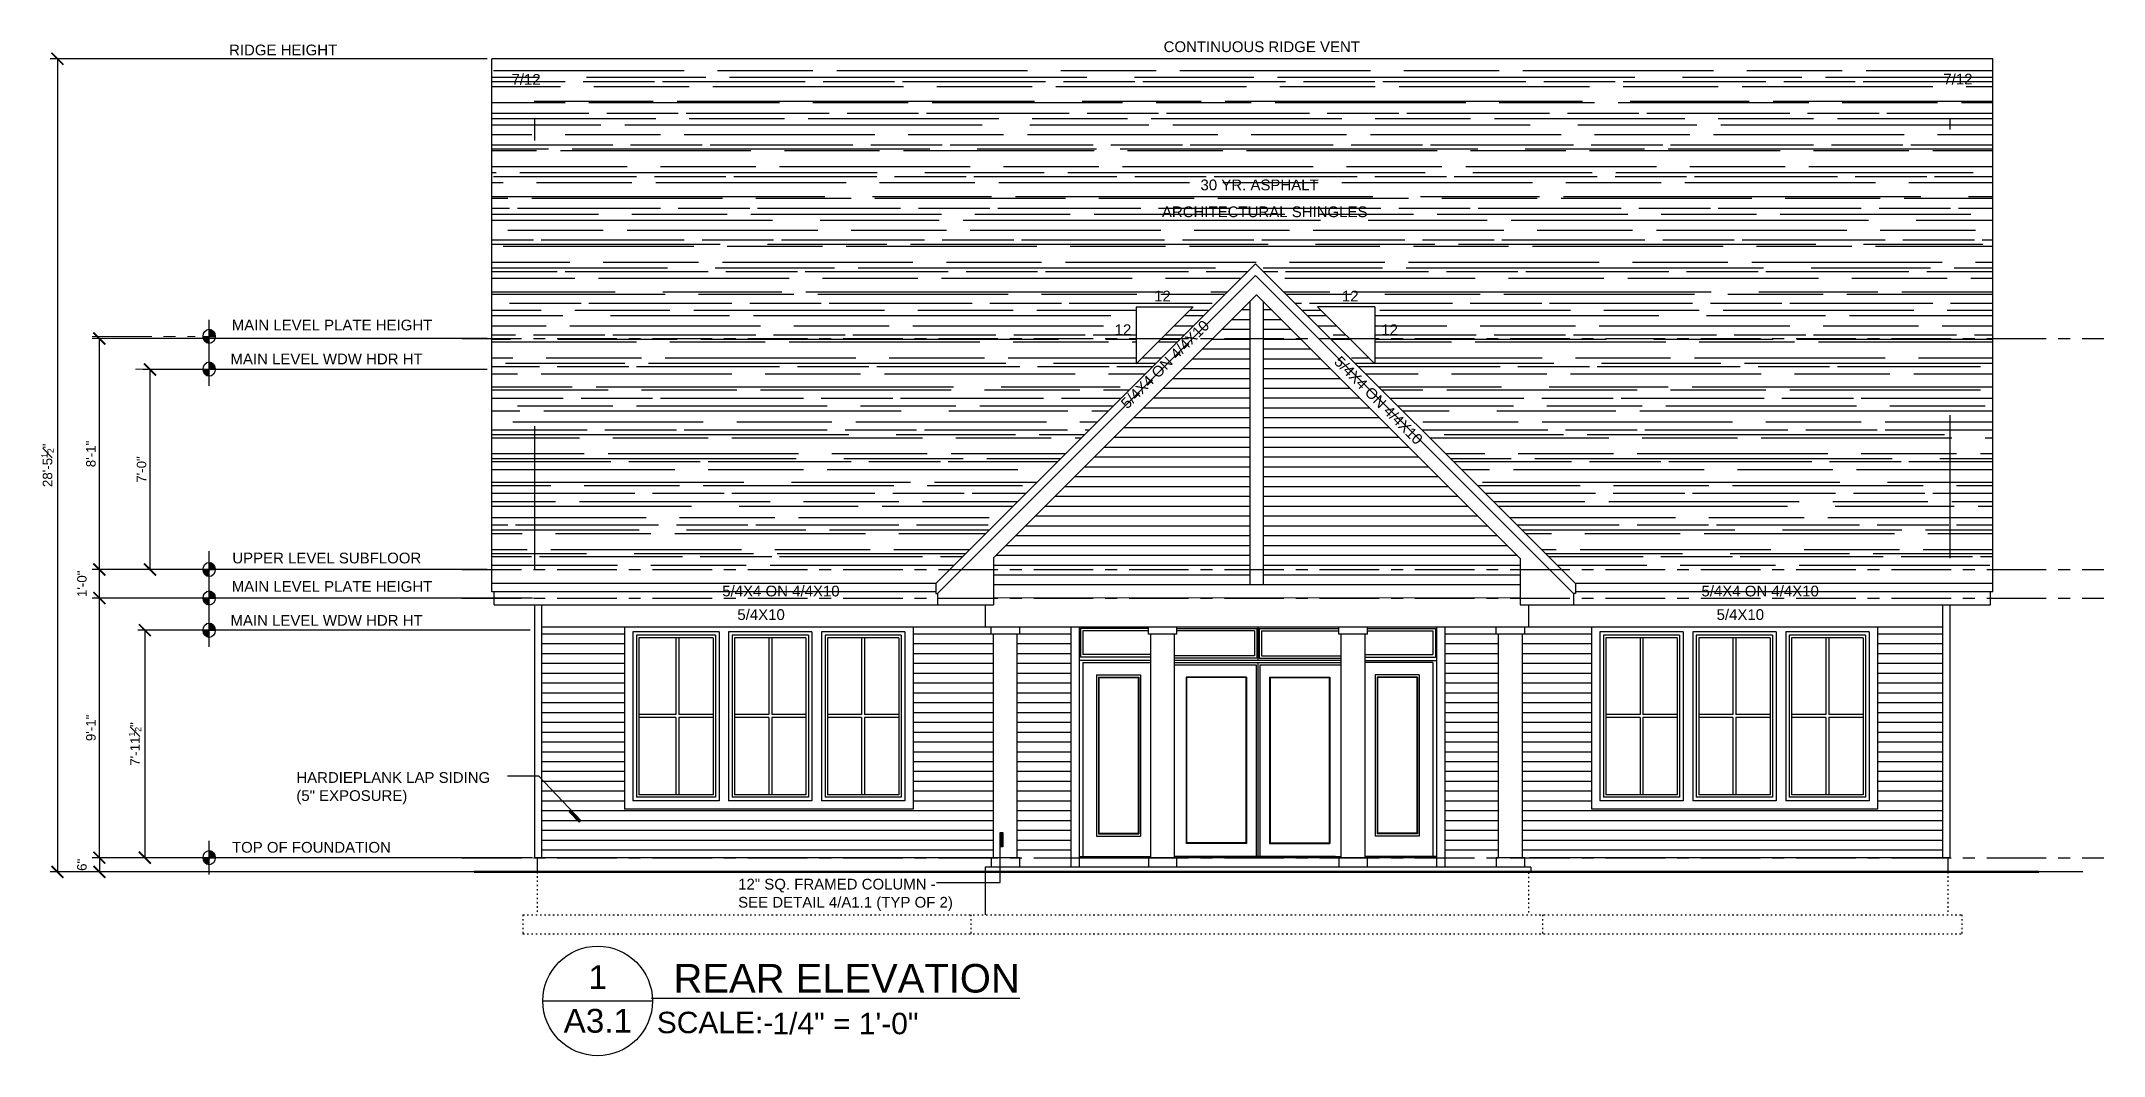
# Model space of a CAD drawing. Header units: inches. Extents: x -28708 to -16583, y 64755 to 66587.
# Drawn here: x -23621 to -22755, y 64779 to 65205 of the extents above; entities that cross this region are included whole.
import ezdxf
from ezdxf.enums import TextEntityAlignment as Align

# ---------------------------------------------------------------- set-up
doc = ezdxf.new("R2010")
doc.units = ezdxf.units.IN
doc.header["$LTSCALE"] = 20
doc.header["$MEASUREMENT"] = 0
for name, pattern in [('CENTER', [2, 1.25, -0.25, 0.25, -0.25]), ('Dashed Large', [12, 3, -6, 3]), ('Dashed Small', [4, 1, -2, 1]), ('HIDDEN', [0.375, 0.25, -0.125]), ('Solid', [0])]:
    doc.linetypes.add(name, pattern=pattern)
for name, color, linetype in [('BEAM', 1, 'HIDDEN'), ('CALLOUTS', 4, 'Continuous'), ('COLUMNS', 4, 'Continuous'), ('DIM', 2, 'Continuous'), ('DOOR', 3, 'Continuous'), ('ELEVATION LINES', 8, 'HIDDEN'), ('ELEVATION ROOF', 2, 'Continuous'), ('ELEVATION WALL', 5, 'Continuous'), ('GRADE LEVEL', 7, 'Continuous'), ('HATCH', 9, 'Continuous'), ('SYMBOLS', 7, 'Continuous'), ('TEXT', 3, 'Continuous'), ('WINDOW', 2, 'Continuous')]:
    doc.layers.add(name, color=color, linetype=linetype)
doc.layers.add('SPSHAPE_OUTLINE', color=7, linetype='Continuous', lineweight=0)
doc.styles.add('0.25 INCH', font='arial.ttf', dxfattribs={"height": 4})
doc.styles.add('Arial', font='arial.ttf')
doc.dimstyles.new('0.25 INCH', dxfattribs={"dimtxt": 4, "dimasz": 5, "dimexe": 3, "dimexo": 2, "dimgap": 1.5, "dimtad": 1, "dimdec": 3, "dimzin": 3, "dimdsep": 46, "dimlunit": 4, "dimtxsty": '0.25 INCH', "dimblk": 'ARCHTICK', "dimcen": 0.09, "dimclrd": 95, "dimclre": 8, "dimclrt": 30, "dimadec": 0, "dimazin": 0, "dimtfac": 0.65, "dimtdec": 3, "dimtofl": 0, "dimtmove": 2, "dimatfit": 3, "dimfxl": 0.18, "dimfrac": 1, "dimtolj": 1, "dimtzin": 0, "dimlwd": -1, "dimlwe": -1, "dimarcsym": 0})

msp = doc.modelspace()

# ---------------------------------------------------------------- texts
at = {"layer": 'TEXT', "linetype": 'Solid', "style": 'Arial'}
for s, rotation, p in [('RIDGE HEIGHT', 360, (-23542.041, 65199.2568)), ('CONTINUOUS RIDGE VENT', 360, (-23149.7952, 65200.6089)), ('7/12', 360, (-23423.4903, 65186.9182)), ('7/12', 360, (-22822.5216, 65187.025)), ('30 YR. ASPHALT', 360, (-23134.3137, 65142.6065)), ('ARCHITECTURAL SHINGLES', 360, (-23150.4943, 65131.3126)), ('MAIN LEVEL PLATE HEIGHT', 360, (-23540.9221, 65083.7595)), ('5/4X4 ON 4/4X10', 45, (-23165.0297, 65050.4979)), ('MAIN LEVEL WDW HDR HT', 360, (-23541.4453, 65069.5161)), ('5/4X4 ON 4/4X10', 315, (-23078.5912, 65070.2122)), ('UPPER LEVEL SUBFLOOR', 360, (-23540.6692, 64985.9356)), ('MAIN LEVEL PLATE HEIGHT', 360, (-23540.9221, 64974.0097)), ('5/4X4 ON 4/4X10', 360, (-23335.0425, 64972.072)), ('5/4X4 ON 4/4X10', 360, (-22924.0425, 64972.072)), ('MAIN LEVEL WDW HDR HT', 360, (-23541.4453, 64959.7664)), ('5/4X10', 360, (-23328.699, 64962.1832)), ('5/4X10', 360, (-22917.699, 64962.1832)), ('(5" EXPOSURE)', 360, (-23513.8075, 64886.1751)), ('HARDIEPLANK LAP SIDING', 360, (-23513.8075, 64893.7789)), ('TOP OF FOUNDATION', 360, (-23540.8215, 64864.4708)), ('12" SQ. FRAMED COLUMN -', 360, (-23328.3626, 64849.0065)), ('SEE DETAIL 4/A1.1 (TYP OF 2)', 360, (-23328.3626, 64841.4027))]:
    msp.add_text(s, height=4.5, rotation=rotation, dxfattribs=at).set_placement(p)
for p in [(-23153.7824, 65095.9167), (-23074.964, 65095.9167), (-23170.3538, 65081.7917), (-23058.3926, 65081.7917)]:
    msp.add_text('12', height=4.5, dxfattribs=at).set_placement(p)

# ---------------------------------------------------------------- blocks, each defined once
blk = doc.blocks.new('_ArchTick')
at = {"color": 0, "linetype": 'ByBlock', "const_width": 0.15}
blk.add_lwpolyline([(-0.5, -0.5), (0.5, 0.5)], dxfattribs=at)
blk = doc.blocks.new('*D566')
at = {"layer": 'DEFPOINTS', "color": 0, "linetype": 'ByBlock', "lineweight": -2, "transparency": 16777216}
for p in [(-23431.71, 65197.84), (-23614.09, 64856.37), (-23412.71, 64856.37)]:
    blk.add_point(p, dxfattribs=at)
at = {"layer": 'DIM', "color": 8, "transparency": 16777216}
for p, q in [((-23433.71, 65197.84), (-23617.09, 65197.84)), ((-23414.71, 64856.37), (-23617.09, 64856.37))]:
    blk.add_line(p, q, dxfattribs=at)
at = {"layer": 'DIM', "color": 95, "transparency": 16777216}
blk.add_line((-23614.09, 65197.84), (-23614.09, 64856.37), dxfattribs=at)
at = {"layer": 'DIM', "color": 95, "linetype": 'ByBlock', "transparency": 16777216, "xscale": 5, "yscale": 5, "zscale": 5}
for p, rotation in [((-23614.09, 65197.84), 90), ((-23614.09, 64856.37), 270)]:
    blk.add_blockref('_ArchTick', p, dxfattribs=dict(at, rotation=rotation))
at = {"layer": 'DIM', "color": 30, "linetype": 'ByBlock', "lineweight": -2, "transparency": 16777216, "insert": (-23618.24, 65027.11), "char_height": 4, "attachment_point": 5, "rotation": 90, "style": 'Arial'}
blk.add_mtext('\\A1;28\'-5{\\H0.65x;\\S1#2;}"', dxfattribs=at)
blk = doc.blocks.new('*D567')
at = {"layer": 'DEFPOINTS', "color": 0, "linetype": 'ByBlock', "lineweight": -2, "transparency": 16777216}
for p in [(-23596.47, 64856.37), (-23412.71, 64862.37), (-23412.71, 64856.37)]:
    blk.add_point(p, dxfattribs=at)
at = {"layer": 'DIM', "color": 8, "transparency": 16777216}
for p, q in [((-23414.71, 64862.37), (-23599.47, 64862.37)), ((-23414.71, 64856.37), (-23599.47, 64856.37))]:
    blk.add_line(p, q, dxfattribs=at)
at = {"layer": 'DIM', "color": 95, "transparency": 16777216}
blk.add_line((-23596.47, 64862.37), (-23596.47, 64856.37), dxfattribs=at)
at = {"layer": 'DIM', "color": 95, "linetype": 'ByBlock', "transparency": 16777216, "xscale": 5, "yscale": 5, "zscale": 5}
for p, rotation in [((-23596.47, 64862.37), 90), ((-23596.47, 64856.37), 270)]:
    blk.add_blockref('_ArchTick', p, dxfattribs=dict(at, rotation=rotation))
at = {"layer": 'DIM', "color": 30, "linetype": 'ByBlock', "lineweight": -2, "transparency": 16777216, "insert": (-23603.76, 64859.37), "char_height": 4, "attachment_point": 5, "rotation": 90, "style": 'Arial'}
blk.add_mtext('\\A1;6"', dxfattribs=at)
blk = doc.blocks.new('*D568')
at = {"layer": 'DEFPOINTS', "color": 0, "linetype": 'ByBlock', "lineweight": -2, "transparency": 16777216}
for p in [(-23596.47, 64971.37), (-23412.75, 64971.37), (-23412.71, 64862.37)]:
    blk.add_point(p, dxfattribs=at)
at = {"layer": 'DIM', "color": 8, "transparency": 16777216}
for p, q in [((-23414.75, 64971.37), (-23599.47, 64971.37)), ((-23414.71, 64862.37), (-23599.47, 64862.37))]:
    blk.add_line(p, q, dxfattribs=at)
at = {"layer": 'DIM', "color": 95, "transparency": 16777216}
blk.add_line((-23596.47, 64862.37), (-23596.47, 64971.37), dxfattribs=at)
at = {"layer": 'DIM', "color": 95, "linetype": 'ByBlock', "transparency": 16777216, "xscale": 5, "yscale": 5, "zscale": 5}
for p, rotation in [((-23596.47, 64971.37), 90), ((-23596.47, 64862.37), 270)]:
    blk.add_blockref('_ArchTick', p, dxfattribs=dict(at, rotation=rotation))
at = {"layer": 'DIM', "color": 30, "linetype": 'ByBlock', "lineweight": -2, "transparency": 16777216, "insert": (-23600.01, 64916.87), "char_height": 4, "attachment_point": 5, "rotation": 90, "style": 'Arial'}
blk.add_mtext('\\A1;9\'-1"', dxfattribs=at)
blk = doc.blocks.new('*D569')
at = {"layer": 'DEFPOINTS', "color": 0, "linetype": 'ByBlock', "lineweight": -2, "transparency": 16777216}
for p in [(-23596.47, 64983.37), (-23431.71, 64983.37), (-23412.71, 64971.37)]:
    blk.add_point(p, dxfattribs=at)
at = {"layer": 'DIM', "color": 8, "transparency": 16777216}
for p, q in [((-23433.71, 64983.37), (-23599.47, 64983.37)), ((-23414.71, 64971.37), (-23599.47, 64971.37))]:
    blk.add_line(p, q, dxfattribs=at)
at = {"layer": 'DIM', "color": 95, "transparency": 16777216}
blk.add_line((-23596.47, 64971.37), (-23596.47, 64983.37), dxfattribs=at)
at = {"layer": 'DIM', "color": 95, "linetype": 'ByBlock', "transparency": 16777216, "xscale": 5, "yscale": 5, "zscale": 5}
for p, rotation in [((-23596.47, 64983.37), 90), ((-23596.47, 64971.37), 270)]:
    blk.add_blockref('_ArchTick', p, dxfattribs=dict(at, rotation=rotation))
at = {"layer": 'DIM', "color": 30, "linetype": 'ByBlock', "lineweight": -2, "transparency": 16777216, "insert": (-23603.76, 64977.37), "char_height": 4, "attachment_point": 5, "rotation": 90, "style": 'Arial'}
blk.add_mtext('\\A1;1\'-0"', dxfattribs=at)
blk = doc.blocks.new('*D570')
at = {"layer": 'DEFPOINTS', "color": 0, "linetype": 'ByBlock', "lineweight": -2, "transparency": 16777216}
for p in [(-23596.47, 65080.37), (-23431.71, 65080.37), (-23431.71, 64983.37)]:
    blk.add_point(p, dxfattribs=at)
at = {"layer": 'DIM', "color": 8, "transparency": 16777216}
for p, q in [((-23433.71, 65080.37), (-23599.47, 65080.37)), ((-23433.71, 64983.37), (-23599.47, 64983.37))]:
    blk.add_line(p, q, dxfattribs=at)
at = {"layer": 'DIM', "color": 95, "transparency": 16777216}
blk.add_line((-23596.47, 64983.37), (-23596.47, 65080.37), dxfattribs=at)
at = {"layer": 'DIM', "color": 95, "linetype": 'ByBlock', "transparency": 16777216, "xscale": 5, "yscale": 5, "zscale": 5}
for p, rotation in [((-23596.47, 65080.37), 90), ((-23596.47, 64983.37), 270)]:
    blk.add_blockref('_ArchTick', p, dxfattribs=dict(at, rotation=rotation))
at = {"layer": 'DIM', "color": 30, "linetype": 'ByBlock', "lineweight": -2, "transparency": 16777216, "insert": (-23600.01, 65031.87), "char_height": 4, "attachment_point": 5, "rotation": 90, "style": 'Arial'}
blk.add_mtext('\\A1;8\'-1"', dxfattribs=at)
blk = doc.blocks.new('*D571')
at = {"layer": 'DEFPOINTS', "color": 0, "linetype": 'ByBlock', "lineweight": -2, "transparency": 16777216}
for p in [(-23575.22, 65067.37), (-23431.71, 65067.37), (-23431.71, 64983.37)]:
    blk.add_point(p, dxfattribs=at)
at = {"layer": 'DIM', "color": 8, "transparency": 16777216}
for p, q in [((-23433.71, 65067.37), (-23578.22, 65067.37)), ((-23433.71, 64983.37), (-23578.22, 64983.37))]:
    blk.add_line(p, q, dxfattribs=at)
at = {"layer": 'DIM', "color": 95, "transparency": 16777216}
blk.add_line((-23575.22, 64983.37), (-23575.22, 65067.37), dxfattribs=at)
at = {"layer": 'DIM', "color": 95, "linetype": 'ByBlock', "transparency": 16777216, "xscale": 5, "yscale": 5, "zscale": 5}
for p, rotation in [((-23575.22, 65067.37), 90), ((-23575.22, 64983.37), 270)]:
    blk.add_blockref('_ArchTick', p, dxfattribs=dict(at, rotation=rotation))
at = {"layer": 'DIM', "color": 30, "linetype": 'ByBlock', "lineweight": -2, "transparency": 16777216, "insert": (-23578.76, 65025.37), "char_height": 4, "attachment_point": 5, "rotation": 90, "style": 'Arial'}
blk.add_mtext('\\A1;7\'-0"', dxfattribs=at)
blk = doc.blocks.new('*D572')
at = {"layer": 'DEFPOINTS', "color": 0, "linetype": 'ByBlock', "lineweight": -2, "transparency": 16777216}
for p in [(-23413.71, 64957.87), (-23577.39, 64862.37), (-23533.84, 64862.37)]:
    blk.add_point(p, dxfattribs=at)
at = {"layer": 'DIM', "color": 8, "transparency": 16777216}
for p, q in [((-23415.71, 64957.87), (-23580.39, 64957.87)), ((-23535.84, 64862.37), (-23580.39, 64862.37))]:
    blk.add_line(p, q, dxfattribs=at)
at = {"layer": 'DIM', "color": 95, "transparency": 16777216}
blk.add_line((-23577.39, 64957.87), (-23577.39, 64862.37), dxfattribs=at)
at = {"layer": 'DIM', "color": 95, "linetype": 'ByBlock', "transparency": 16777216, "xscale": 5, "yscale": 5, "zscale": 5}
for p, rotation in [((-23577.39, 64957.87), 90), ((-23577.39, 64862.37), 270)]:
    blk.add_blockref('_ArchTick', p, dxfattribs=dict(at, rotation=rotation))
at = {"layer": 'DIM', "color": 30, "linetype": 'ByBlock', "lineweight": -2, "transparency": 16777216, "insert": (-23581.5, 64910.12), "char_height": 4, "attachment_point": 5, "rotation": 90, "style": 'Arial'}
blk.add_mtext('\\A1;7\'-11{\\H0.65x;\\S1#2;}"', dxfattribs=at)
blk = doc.blocks.new('0.25 CALLOUT')
blk.add_line((-20.69, -1.02), (25.31, -1.02))
blk.add_circle((2.31, -1.02), 23)
at = {"ltscale": 24, "insert": (27.12, -5.55), "char_height": 9, "attachment_point": 1, "line_spacing_factor": 0.85, "style": '0.25 INCH'}
blk.add_mtext('SCALE:-', dxfattribs=at)
at = {"style": '0.25 INCH'}
for tag, p, height in [('SEC.NO', (-9.66, 2.73), 9), ('DWG.TITLE', (20.15, 1.93), 7.5), ('SH.NO', (-10.52, -14.66), 9), ('SCALE', (93.69, -12.79), 9)]:
    blk.add_attdef(tag, p, '', height=height, dxfattribs=at)

# ---------------------------------------------------------------- dimensions: what is measured, and where the dimension line sits
at = {"layer": 'DIM', "linetype": 'ByBlock', "lineweight": -2}
for base, p1, p2, picture, middle in [((-23614.0944, 64856.3704), (-23431.7064, 65197.8436), (-23412.7064, 64856.3704), '*D566', (-23618.2391, 65027.107)), ((-23596.4694, 65080.3704), (-23431.7064, 64983.3704), (-23431.7064, 65080.3704), '*D570', (-23600.0117, 65031.8704)), ((-23575.2194, 65067.3704), (-23431.7064, 64983.3704), (-23431.7064, 65067.3704), '*D571', (-23578.7617, 65025.3704)), ((-23596.4694, 64983.3704), (-23412.7064, 64971.3704), (-23431.7064, 64983.3704), '*D569', (-23603.7617, 64977.3704)), ((-23596.4694, 64971.3704), (-23412.7064, 64862.3704), (-23412.7476, 64971.3704), '*D568', (-23600.0117, 64916.8704)), ((-23577.386, 64862.3704), (-23413.7064, 64957.8704), (-23533.8374, 64862.3704), '*D572', (-23581.4966, 64910.1204)), ((-23596.4694, 64856.3704), (-23412.7064, 64862.3704), (-23412.7064, 64856.3704), '*D567', (-23603.7617, 64859.3704))]:
    dim = msp.add_linear_dim(base=base, p1=p1, p2=p2, angle=90, dimstyle='0.25 INCH', override={"dimtxsty": 'Arial'}, dxfattribs=at)
    dim.commit()
    dim.dimension.update_dxf_attribs({"geometry": picture, "text_midpoint": middle})

# ---------------------------------------------------------------- hatches: boundary and pattern name
at = {"layer": 'HATCH', "linetype": 'ByBlock', "lineweight": -2}
h = msp.add_hatch(dxfattribs=at)
h.set_pattern_fill('AR-RROOF', color=256, scale=10)
h.paths.add_polyline_path([(-23142.5819, 65080.3704), (-23150.6734, 65080.3704), (-23161.3771, 65069.6667), (-23161.3771, 65080.3704), (-23413.7064, 65080.3704), (-23413.7064, 64983.3704), (-23239.5819, 64983.3704)])
h.paths.add_polyline_path([(-23061.1616, 65080.3704), (-23061.1616, 65069.6667), (-23071.8653, 65080.3704), (-23079.8314, 65080.3704), (-22982.8314, 64983.3704), (-22801.7064, 64983.3704), (-22801.7064, 65080.3704)])
h.paths.add_polyline_path([(-22801.7064, 65197.8079), (-23431.7064, 65197.8079), (-23431.7064, 65080.3704), (-23161.3771, 65080.3704), (-23161.3771, 65093.6667), (-23137.3771, 65093.6667), (-23150.6734, 65080.3704), (-23142.5819, 65080.3704), (-23111.2066, 65111.7457), (-23079.8314, 65080.3704), (-23071.8653, 65080.3704), (-23085.1616, 65093.6667), (-23061.1616, 65093.6667), (-23061.1616, 65080.3704), (-22801.7064, 65080.3704)])
h.paths.add_polyline_path([(-23413.7064, 65080.3704), (-23431.7064, 65080.3704), (-23431.7064, 64983.3704), (-23413.7064, 64983.3704)])
h.paths.add_polyline_path([(-23171.4834, 65080.6621), (-23162.2317, 65080.6621), (-23162.2317, 65087.4397), (-23171.4834, 65087.4397)], flags=24)
h.paths.add_polyline_path([(-23154.912, 65094.7871), (-23145.6603, 65094.7871), (-23145.6603, 65101.5647), (-23154.912, 65101.5647)], flags=24)
h.paths.add_polyline_path([(-23059.5223, 65080.6621), (-23050.2705, 65080.6621), (-23050.2705, 65087.4397), (-23059.5223, 65087.4397)], flags=24)
h.paths.add_polyline_path([(-23076.0936, 65094.7871), (-23066.8419, 65094.7871), (-23066.8419, 65101.5647), (-23076.0936, 65101.5647)], flags=24)
h.paths.add_polyline_path([(-23424.6537, 65185.6781), (-23410.0916, 65185.6781), (-23410.0916, 65192.6583), (-23424.6537, 65192.6583)], flags=24)
h.paths.add_polyline_path([(-22823.685, 65185.7849), (-22809.1229, 65185.7849), (-22809.1229, 65192.7651), (-22823.685, 65192.7651)], flags=24)
h.paths.add_polyline_path([(-23151.6669, 65130.0725), (-23063.0512, 65130.0725), (-23063.0512, 65137.0527), (-23151.6669, 65137.0527)], flags=24)
h.paths.add_polyline_path([(-23135.4778, 65141.3626), (-23083.536, 65141.3626), (-23083.536, 65148.3474), (-23135.4778, 65148.3474)], flags=24)
h = msp.add_hatch(dxfattribs=at)
h.set_pattern_fill('ANSI31', color=256, scale=33, angle=315)
h.paths.add_polyline_path([(-23113.5661, 65080.3704), (-23129.073, 65080.3704), (-23221.2064, 64988.2371), (-23221.2064, 64983.3704), (-23113.5661, 64983.3704)])
h.paths.add_polyline_path([(-23113.5661, 64983.3704), (-23221.2064, 64983.3704), (-23221.2064, 64976.9932), (-23113.5661, 64976.9932)])
h.paths.add_polyline_path([(-23113.5661, 65095.8773), (-23129.073, 65080.3704), (-23113.5661, 65080.3704)])
h.paths.add_polyline_path([(-23108.0661, 65095.8773), (-23108.0661, 65080.3704), (-23092.5592, 65080.3704)])
h.paths.add_polyline_path([(-23092.5592, 65080.3704), (-23108.0661, 65080.3704), (-23108.0661, 64976.9932), (-23000.2064, 64976.9932), (-23000.2064, 64988.0176)])
h = msp.add_hatch(dxfattribs=at)
h.set_pattern_fill('ANSI31', color=256, scale=33, angle=315)
h.set_pattern_definition([(0, (-1382.6514, 0), (9e-16, 4.125), [])])
h.paths.add_polyline_path([(-23376.0586, 64959.2555), (-23410.7064, 64959.2555), (-23410.7064, 64884.0663), (-23399.9342, 64880.0116), (-23399.5587, 64881.0097), (-23393.9433, 64878.896), (-23394.3188, 64877.898), (-23410.7064, 64884.0663), (-23410.7064, 64862.3704), (-23221.2064, 64862.3704), (-23221.2064, 64956.2536), (-23222.2064, 64956.2536), (-23222.2064, 64959.2555), (-23254.9028, 64959.2555), (-23254.9028, 64882.7415), (-23376.0586, 64882.7415)])
h.paths.add_polyline_path([(-23188.682, 64959.2555), (-23210.2064, 64959.2555), (-23210.2064, 64956.2536), (-23211.2064, 64956.2536), (-23211.2064, 64862.3704), (-23188.682, 64862.3704)])
h.paths.add_polyline_path([(-23009.2064, 64956.2536), (-23010.2064, 64956.2536), (-23010.2064, 64959.2555), (-23031.7307, 64959.2555), (-23031.7307, 64862.3704), (-23009.2064, 64862.3704)])
h.paths.add_polyline_path([(-22822.7064, 64959.2555), (-22850.2066, 64959.2555), (-22850.2066, 64882.7415), (-22970.2064, 64882.7415), (-22970.2064, 64959.2555), (-22998.2064, 64959.2555), (-22998.2064, 64956.2536), (-22999.2064, 64956.2536), (-22999.2064, 64862.3704), (-22822.7064, 64862.3704)])

# ---------------------------------------------------------------- linework, layer by layer
at = {"layer": 'BEAM', "color": 4, "linetype": 'Solid', "ltscale": 384}
for p, q in [((-23224.7064, 64968.4954), (-23224.7064, 64959.2555)), ((-22996.7064, 64968.4954), (-22996.7064, 64959.2555)), ((-23410.7064, 64959.2555), (-22822.7064, 64959.2555))]:
    msp.add_line(p, q, dxfattribs=at)
at = {"layer": 'COLUMNS', "linetype": 'Solid', "ltscale": 48}
for p, q in [((-23222.2064, 64956.2536), (-23222.2064, 64959.2555)), ((-23210.2064, 64956.2536), (-23210.2064, 64959.2555)), ((-23156.2064, 64956.2536), (-23156.2064, 64959.2555)), ((-23144.2064, 64956.2536), (-23144.2064, 64959.2555)), ((-23076.2064, 64956.2536), (-23076.2064, 64959.2555)), ((-23064.2064, 64956.2536), (-23064.2064, 64959.2555)), ((-23010.2064, 64956.2536), (-23010.2064, 64959.2555)), ((-22998.2064, 64956.2536), (-22998.2064, 64959.2555)), ((-23210.2064, 64956.2536), (-23222.2064, 64956.2536)), ((-23221.2064, 64862.3704), (-23221.2064, 64956.2536)), ((-23211.2064, 64862.3704), (-23211.2064, 64956.2536)), ((-23144.2064, 64956.2536), (-23156.2064, 64956.2536)), ((-23155.2064, 64862.3704), (-23155.2064, 64956.2536)), ((-23145.2064, 64862.3704), (-23145.2064, 64956.2536)), ((-23064.2064, 64956.2536), (-23076.2064, 64956.2536)), ((-23075.2064, 64862.3704), (-23075.2064, 64956.2536)), ((-23065.2064, 64862.3704), (-23065.2064, 64956.2536)), ((-22998.2064, 64956.2536), (-23010.2064, 64956.2536)), ((-23009.2064, 64862.3704), (-23009.2064, 64956.2536)), ((-22999.2064, 64862.3704), (-22999.2064, 64956.2536)), ((-23210.2064, 64862.3704), (-23222.2064, 64862.3704)), ((-23222.2064, 64862.3704), (-23222.2064, 64858.3704)), ((-23210.2064, 64858.3704), (-23210.2064, 64862.3704)), ((-23144.2064, 64862.3704), (-23156.2064, 64862.3704)), ((-23156.2064, 64862.3704), (-23156.2064, 64858.3704)), ((-23144.2064, 64858.3704), (-23144.2064, 64862.3704)), ((-23064.2064, 64862.3704), (-23076.2064, 64862.3704)), ((-23076.2064, 64862.3704), (-23076.2064, 64858.3704)), ((-23064.2064, 64858.3704), (-23064.2064, 64862.3704)), ((-22998.2064, 64862.3704), (-23010.2064, 64862.3704)), ((-23010.2064, 64862.3704), (-23010.2064, 64858.3704)), ((-22998.2064, 64858.3704), (-22998.2064, 64862.3704))]:
    msp.add_line(p, q, dxfattribs=at)
at = {"layer": 'DOOR', "linetype": 'Solid'}
for p, q in [((-23110.2064, 64959.2555), (-23110.2064, 64945.118)), ((-23144.2064, 64958.5816), (-23076.2059, 64958.5816)), ((-23111.7064, 64957.5816), (-23144.2064, 64957.5816)), ((-23111.7064, 64957.5816), (-23111.7064, 64947.103)), ((-23110.7064, 64958.5816), (-23110.7064, 64946.103)), ((-23109.7064, 64958.5816), (-23109.7064, 64946.103)), ((-23108.7064, 64957.5816), (-23108.7064, 64947.103)), ((-23108.7064, 64957.5816), (-23076.2064, 64957.5816)), ((-23111.7064, 64947.103), (-23145.2064, 64947.103)), ((-23110.7064, 64946.103), (-23145.2064, 64946.103)), ((-23075.2064, 64945.118), (-23145.2064, 64945.118)), ((-23145.2064, 64944.3313), (-23075.2064, 64944.3313)), ((-23145.2064, 64943.365), (-23110.9564, 64943.365)), ((-23110.9564, 64943.365), (-23110.9564, 64862.8805)), ((-23110.2064, 64944.2541), (-23110.2064, 64862.8805)), ((-23109.7064, 64946.103), (-23075.2064, 64946.103)), ((-23109.4564, 64943.365), (-23109.4564, 64862.8805)), ((-23109.4564, 64943.365), (-23075.2064, 64943.365)), ((-23108.7064, 64947.103), (-23075.2064, 64947.103)), ((-23115.0302, 64938.2302), (-23140.3939, 64938.2302)), ((-23140.3939, 64938.2302), (-23140.3939, 64868.3653)), ((-23115.2802, 64937.9802), (-23140.1439, 64937.9802)), ((-23140.1439, 64937.9802), (-23140.1439, 64868.6153)), ((-23115.2802, 64937.9802), (-23115.2802, 64868.6153)), ((-23115.0302, 64938.2302), (-23115.0302, 64868.3653)), ((-23105.3826, 64938.2302), (-23080.0189, 64938.2302)), ((-23105.3826, 64938.2302), (-23105.3826, 64868.3653)), ((-23105.1326, 64937.9802), (-23080.2689, 64937.9802)), ((-23105.1326, 64937.9802), (-23105.1326, 64868.6153)), ((-23080.2689, 64937.9802), (-23080.2689, 64868.6153)), ((-23080.0189, 64938.2302), (-23080.0189, 64868.3653)), ((-23115.0302, 64868.3653), (-23140.3939, 64868.3653)), ((-23115.2802, 64868.6153), (-23140.1439, 64868.6153)), ((-23105.3826, 64868.3653), (-23080.0189, 64868.3653)), ((-23105.1326, 64868.6153), (-23080.2689, 64868.6153)), ((-23106.7576, 64862.8648), (-23075.2064, 64862.8648))]:
    msp.add_line(p, q, dxfattribs=at)
at = {"layer": 'DOOR', "linetype": 'Solid', "ltscale": 48}
for p, q in [((-23077.7064, 64862.8805), (-23145.2064, 64862.8805)), ((-23075.2064, 64862.3704), (-23145.2064, 64862.3704))]:
    msp.add_line(p, q, dxfattribs=at)
at = {"layer": 'ELEVATION LINES', "linetype": 'CENTER'}
for p, q in [((-23444.3075, 65080.3704), (-22755.2064, 65080.3704)), ((-23444.3075, 64983.3704), (-22755.2064, 64983.3704)), ((-23444.3075, 64971.3704), (-22755.2064, 64971.3704)), ((-23444.3075, 64862.3704), (-22755.2064, 64862.3704)), ((-22764.012, 64856.3704), (-23442.4807, 64856.3704))]:
    msp.add_line(p, q, dxfattribs=at)
at = {"layer": 'ELEVATION ROOF', "linetype": 'Solid', "ltscale": 48}
for p, q in [((-22801.7064, 65197.8079), (-23431.7064, 65197.8079)), ((-23431.7064, 64973.9954), (-23431.7064, 65197.8079)), ((-22801.7064, 64973.9954), (-22801.7064, 65197.8079)), ((-23111.2066, 65111.7457), (-23245.4569, 64977.4954)), ((-23111.2066, 65106.7959), (-23244.7054, 64973.2971)), ((-23111.2066, 65111.7457), (-22976.9564, 64977.4954)), ((-23111.2066, 65106.7959), (-22977.7177, 64973.307)), ((-23110.8161, 65098.6273), (-23221.2064, 64988.2371)), ((-23110.8161, 65098.6273), (-23000.2064, 64988.0176)), ((-23221.2064, 64988.2371), (-23221.2064, 64968.4954)), ((-23000.2064, 64988.0176), (-23000.2064, 64968.4954)), ((-23245.4569, 64977.4954), (-23431.7064, 64977.4954)), ((-23245.4569, 64977.4954), (-23245.4569, 64973.307)), ((-22801.7064, 64977.4954), (-22976.9564, 64977.4954)), ((-22976.9564, 64977.4954), (-22976.9564, 64973.307)), ((-23245.4569, 64974.0073), (-23431.7064, 64973.9954)), ((-23430.7064, 64968.4954), (-23430.7064, 64973.9954)), ((-23430.7064, 64968.4954), (-23413.7064, 64968.4954)), ((-23413.7064, 64968.4954), (-23244.7054, 64968.4949)), ((-23245.4569, 64973.307), (-23244.7054, 64973.307)), ((-23244.7054, 64973.2971), (-23244.7054, 64968.4949)), ((-23244.7054, 64968.4954), (-23221.2064, 64968.4954)), ((-23000.2064, 64968.4954), (-22802.7064, 64968.4954)), ((-22976.9564, 64973.307), (-22977.7177, 64973.307)), ((-22977.7079, 64973.2971), (-22977.7079, 64968.4949)), ((-22801.7064, 64973.9954), (-22976.9564, 64973.9954)), ((-22802.7064, 64968.4954), (-22802.7064, 64973.9954))]:
    msp.add_line(p, q, dxfattribs=at)
at = {"layer": 'ELEVATION ROOF', "color": 1, "linetype": 'Dashed Large'}
for p, q in [((-23413.7064, 64983.4954), (-23413.7064, 65172.9167)), ((-22819.7064, 64988.1667), (-22819.7064, 65172.6667))]:
    msp.add_line(p, q, dxfattribs=at)
at = {"layer": 'ELEVATION WALL', "color": 1, "linetype": 'Solid', "ltscale": 384}
for p, q in [((-23113.5661, 65095.8773), (-23113.5661, 64976.9932)), ((-23108.0661, 65095.8773), (-23108.0661, 64976.9932)), ((-23000.2064, 64976.9932), (-23221.2064, 64976.9932))]:
    msp.add_line(p, q, dxfattribs=at)
at = {"layer": 'ELEVATION WALL', "linetype": 'Solid', "ltscale": 28.8}
for p, q in [((-23413.7064, 64862.3704), (-23413.7064, 64968.4954)), ((-22819.7064, 64862.3704), (-22819.7064, 64968.4954)), ((-23222.2064, 64862.3704), (-23413.7064, 64862.3704)), ((-23412.7064, 64862.3704), (-23412.7064, 64856.3704)), ((-22995.7064, 64858.3704), (-23224.7064, 64858.3704)), ((-22995.7064, 64856.1204), (-23224.7064, 64856.1204)), ((-22819.7064, 64862.3704), (-22996.2064, 64862.3704)), ((-22995.7064, 64858.3704), (-22995.7064, 64856.1204)), ((-22820.7064, 64862.3704), (-22820.7064, 64856.3704))]:
    msp.add_line(p, q, dxfattribs=at)
at = {"layer": 'ELEVATION WALL', "color": 1, "linetype": 'Solid', "ltscale": 28.8}
for p, q in [((-23410.7064, 64862.3704), (-23410.7064, 64968.4954)), ((-22822.7064, 64862.3704), (-22822.7064, 64968.4954))]:
    msp.add_line(p, q, dxfattribs=at)
at = {"layer": 'ELEVATION WALL', "linetype": 'Dashed Small', "ltscale": 0.03}
for p, q in [((-23412.7064, 64856.3704), (-23412.7064, 64838.3704)), ((-22996.7064, 64856.1204), (-22996.7064, 64838.3704)), ((-22820.7064, 64856.3704), (-22820.7064, 64838.3704)), ((-23418.7064, 64838.3704), (-22814.7064, 64838.3704)), ((-23418.7064, 64838.3704), (-23418.7064, 64830.3704)), ((-23230.7064, 64838.3704), (-23230.7064, 64830.3704)), ((-22990.7064, 64838.3704), (-22990.7064, 64830.3704)), ((-22814.7064, 64838.3704), (-22814.7064, 64830.3704)), ((-23418.7064, 64830.3704), (-22814.7064, 64830.3704))]:
    msp.add_line(p, q, dxfattribs=at)
at = {"layer": 'ELEVATION WALL', "linetype": 'Dashed Small'}
msp.add_line((-23224.7064, 64858.3704), (-23224.7064, 64838.3704), dxfattribs=at)
at = {"layer": 'GRADE LEVEL', "linetype": 'ByBlock', "lineweight": -2, "const_width": 1}
msp.add_lwpolyline([(-23439.2145, 64856.3704), (-22782.3648, 64856.3704)], dxfattribs=at)
at = {"layer": 'SPSHAPE_OUTLINE', "color": 96, "linetype": 'CENTER', "true_color": 0x008000}
for p, q in [((-23599.4925, 65081.2454), (-23556.3075, 65081.2454)), ((-23556.3075, 65067.4952), (-23581.9925, 65067.4954)), ((-23599.4925, 64862.3704), (-23556.3075, 64862.3704))]:
    msp.add_line(p, q, dxfattribs=at)
at = {"layer": 'SPSHAPE_OUTLINE', "color": 1, "linetype": 'Solid', "ltscale": 384, "true_color": 0xff0000}
msp.add_line((-23000.2064, 64971.4964), (-23221.2064, 64971.4964), dxfattribs=at)
at = {"layer": 'SYMBOLS', "color": 3, "linetype": 'Solid'}
for p, q in [((-23161.3771, 65093.6667), (-23137.3771, 65093.6667)), ((-23161.3771, 65093.6667), (-23161.3771, 65069.6667)), ((-23161.3771, 65069.6667), (-23137.3771, 65093.6667)), ((-23061.1616, 65093.6667), (-23085.1616, 65093.6667)), ((-23061.1616, 65069.6667), (-23085.1616, 65093.6667)), ((-23061.1616, 65093.6667), (-23061.1616, 65069.6667)), ((-23552.9179, 65081.2454), (-23547.8182, 65081.2454)), ((-23552.9179, 65081.0688), (-23550.5182, 65078.2403)), ((-23551.118, 65078.4169), (-23552.768, 65080.3616)), ((-23550.3681, 65078.5939), (-23552.6179, 65081.2454)), ((-23552.168, 65081.2454), (-23550.3796, 65079.1377)), ((-23551.7181, 65081.2454), (-23550.3681, 65079.6544)), ((-23551.2681, 65081.2454), (-23550.3681, 65080.1849)), ((-23550.3681, 65080.7152), (-23550.818, 65081.2454)), ((-23550.3681, 65060.49), (-23550.3681, 65088.2506)), ((-23550.3681, 65083.897), (-23548.1183, 65081.2454)), ((-23550.3681, 65083.3668), (-23548.5682, 65081.2454)), ((-23549.0181, 65081.2454), (-23550.3681, 65082.8365)), ((-23550.3681, 65082.3062), (-23549.4682, 65081.2454)), ((-23549.9182, 65081.2454), (-23550.3681, 65081.7757)), ((-23547.8932, 65081.5107), (-23550.1432, 65084.1623)), ((-23549.6181, 65084.0739), (-23547.9681, 65082.1293)), ((-23552.9179, 65067.4952), (-23547.8182, 65067.4952)), ((-23552.9179, 65067.3185), (-23550.5182, 65064.49)), ((-23551.118, 65064.6667), (-23552.768, 65066.6113)), ((-23550.3681, 65064.8436), (-23552.6179, 65067.4952)), ((-23552.168, 65067.4952), (-23550.3796, 65065.3874)), ((-23551.7181, 65067.4952), (-23550.3681, 65065.9042)), ((-23551.2681, 65067.4952), (-23550.3681, 65066.4347)), ((-23550.3681, 65066.9649), (-23550.818, 65067.4952)), ((-23550.3681, 65070.1468), (-23548.1183, 65067.4952)), ((-23550.3681, 65069.6165), (-23548.5682, 65067.4952)), ((-23549.0181, 65067.4952), (-23550.3681, 65069.0862)), ((-23550.3681, 65068.556), (-23549.4682, 65067.4952)), ((-23549.9182, 65067.4952), (-23550.3681, 65068.0255)), ((-23547.8932, 65067.7605), (-23550.1432, 65070.412)), ((-23549.6181, 65070.3237), (-23547.9681, 65068.3791)), ((-23550.3681, 64950.8653), (-23550.3681, 64991.1256)), ((-23550.3681, 64986.022), (-23548.1183, 64983.3704)), ((-23550.3681, 64985.4918), (-23548.5682, 64983.3704)), ((-23549.0181, 64983.3704), (-23550.3681, 64984.9615)), ((-23547.8932, 64983.6357), (-23550.1432, 64986.2873)), ((-23549.6181, 64986.1989), (-23547.9681, 64984.2543)), ((-23552.9179, 64983.3704), (-23547.8182, 64983.3704)), ((-23552.9179, 64983.1938), (-23550.5182, 64980.3653)), ((-23551.118, 64980.5419), (-23552.768, 64982.4866)), ((-23550.3681, 64980.7189), (-23552.6179, 64983.3704)), ((-23552.168, 64983.3704), (-23550.3796, 64981.2627)), ((-23551.7181, 64983.3704), (-23550.3681, 64981.7794)), ((-23551.2681, 64983.3704), (-23550.3681, 64982.3099)), ((-23550.3681, 64982.8402), (-23550.818, 64983.3704)), ((-23550.3681, 64984.4312), (-23549.4682, 64983.3704)), ((-23549.9182, 64983.3704), (-23550.3681, 64983.9007)), ((-23552.9179, 64971.3704), (-23547.8182, 64971.3704)), ((-23552.9179, 64971.1938), (-23550.5182, 64968.3653)), ((-23551.118, 64968.5419), (-23552.768, 64970.4866)), ((-23550.3681, 64968.7189), (-23552.6179, 64971.3704)), ((-23552.168, 64971.3704), (-23550.3796, 64969.2627)), ((-23551.7181, 64971.3704), (-23550.3681, 64969.7794)), ((-23551.2681, 64971.3704), (-23550.3681, 64970.3099)), ((-23550.3681, 64970.8402), (-23550.818, 64971.3704)), ((-23550.3681, 64974.022), (-23548.1183, 64971.3704)), ((-23550.3681, 64973.4918), (-23548.5682, 64971.3704)), ((-23549.0181, 64971.3704), (-23550.3681, 64972.9615)), ((-23550.3681, 64972.4312), (-23549.4682, 64971.3704)), ((-23549.9182, 64971.3704), (-23550.3681, 64971.9007)), ((-23547.8932, 64971.6357), (-23550.1432, 64974.2873)), ((-23549.6181, 64974.1989), (-23547.9681, 64972.2543)), ((-23550.3681, 64960.522), (-23548.1183, 64957.8704)), ((-23550.3681, 64959.9918), (-23548.5682, 64957.8704)), ((-23549.0181, 64957.8704), (-23550.3681, 64959.4615)), ((-23547.8932, 64958.1357), (-23550.1432, 64960.7873)), ((-23549.6181, 64960.6989), (-23547.9681, 64958.7543)), ((-23552.9179, 64957.8704), (-23547.8182, 64957.8704)), ((-23552.9179, 64957.6938), (-23550.5182, 64954.8653)), ((-23551.118, 64955.0419), (-23552.768, 64956.9866)), ((-23550.3681, 64955.2189), (-23552.6179, 64957.8704)), ((-23552.168, 64957.8704), (-23550.3796, 64955.7627)), ((-23551.7181, 64957.8704), (-23550.3681, 64956.2794)), ((-23551.2681, 64957.8704), (-23550.3681, 64956.8099)), ((-23550.3681, 64957.3402), (-23550.818, 64957.8704)), ((-23550.3681, 64958.9312), (-23549.4682, 64957.8704)), ((-23549.9182, 64957.8704), (-23550.3681, 64958.4007)), ((-23550.3681, 64855.3653), (-23550.3681, 64869.3756)), ((-23550.3681, 64865.022), (-23548.1183, 64862.3704)), ((-23550.3681, 64864.4918), (-23548.5682, 64862.3704)), ((-23549.0181, 64862.3704), (-23550.3681, 64863.9615)), ((-23547.8932, 64862.6357), (-23550.1432, 64865.2873)), ((-23549.6181, 64865.1989), (-23547.9681, 64863.2543)), ((-23552.9179, 64862.3704), (-23547.8182, 64862.3704)), ((-23552.9179, 64862.1938), (-23550.5182, 64859.3653)), ((-23551.118, 64859.5419), (-23552.768, 64861.4866)), ((-23550.3681, 64859.7189), (-23552.6179, 64862.3704)), ((-23552.168, 64862.3704), (-23550.3796, 64860.2627)), ((-23551.7181, 64862.3704), (-23550.3681, 64860.7794)), ((-23551.2681, 64862.3704), (-23550.3681, 64861.3099)), ((-23550.3681, 64861.8402), (-23550.818, 64862.3704)), ((-23550.3681, 64863.4312), (-23549.4682, 64862.3704)), ((-23549.9182, 64862.3704), (-23550.3681, 64862.9007))]:
    msp.add_line(p, q, dxfattribs=at)
for centre in [(-23550.3681, 65081.2454), (-23550.3681, 65067.4952), (-23550.3681, 64983.3704), (-23550.3681, 64971.3704), (-23550.3681, 64957.8704), (-23550.3681, 64862.3704)]:
    msp.add_ellipse(centre, major_axis=(0, 3), ratio=0.84848485, dxfattribs=at)
at = {"layer": 'TEXT', "linetype": 'Solid'}
for p, q in [((-23425.1928, 64896.7789), (-23412.2245, 64896.7789)), ((-23412.2245, 64896.7789), (-23394.3188, 64877.898)), ((-23398.5474, 64882.296), (-23399.3159, 64881.5567)), ((-23399.3159, 64881.5567), (-23395.1568, 64877.232)), ((-23394.3883, 64877.9713), (-23398.5474, 64882.296)), ((-23395.1568, 64877.232), (-23394.3883, 64877.9713)), ((-23218.3557, 64852.0065), (-23218.3557, 64872.9268)), ((-23218.3557, 64872.9268), (-23217.2893, 64872.9268)), ((-23217.2893, 64872.9268), (-23217.2893, 64866.9268)), ((-23217.2893, 64866.9268), (-23218.3557, 64866.9268)), ((-23245.1599, 64852.0065), (-23218.3557, 64852.0065))]:
    msp.add_line(p, q, dxfattribs=at)
for points in [[(-23399.3159, 64881.5567), (-23395.1568, 64877.232), (-23398.5474, 64882.296), (-23394.3883, 64877.9713)], [(-23218.3557, 64866.9268), (-23218.3557, 64872.9268), (-23217.2893, 64866.9268), (-23217.2893, 64872.9268)]]:
    msp.add_solid(points, dxfattribs=at)
at = {"layer": 'WINDOW', "linetype": 'Solid'}
for p, q in [((-23376.0586, 64959.2555), (-23376.0586, 64882.7415)), ((-23254.9028, 64959.2555), (-23254.9028, 64882.7415)), ((-23188.682, 64959.2555), (-23188.682, 64858.3704)), ((-23185.182, 64959.2555), (-23185.182, 64858.3704)), ((-23035.2307, 64959.2555), (-23035.2307, 64858.3704)), ((-23031.7307, 64959.2555), (-23031.7307, 64858.3704)), ((-22970.2064, 64959.2555), (-22970.2064, 64882.7415)), ((-22850.2066, 64959.2555), (-22850.2066, 64882.7415)), ((-23372.5586, 64957.2331), (-23372.5588, 64886.2415)), ((-23336.4026, 64957.2331), (-23372.5586, 64957.2331)), ((-23371.0586, 64955.7331), (-23371.0586, 64887.7415)), ((-23337.9026, 64955.7331), (-23371.0586, 64955.7331)), ((-23370.0586, 64954.7331), (-23370.0586, 64888.7415)), ((-23338.9026, 64954.7331), (-23370.0586, 64954.7331)), ((-23338.9026, 64954.7331), (-23338.9026, 64888.7415)), ((-23337.9026, 64955.7331), (-23337.9026, 64887.7415)), ((-23336.4026, 64957.2331), (-23336.4026, 64886.2415)), ((-23332.4026, 64957.2331), (-23332.4028, 64886.2415)), ((-23297.4026, 64957.2331), (-23332.4026, 64957.2331)), ((-23330.9026, 64955.7331), (-23330.9026, 64887.7415)), ((-23298.9026, 64955.7331), (-23330.9026, 64955.7331)), ((-23329.9026, 64954.7331), (-23329.9026, 64888.7415)), ((-23299.9026, 64954.7331), (-23329.9026, 64954.7331)), ((-23299.9026, 64954.7331), (-23299.9026, 64888.7415)), ((-23298.9026, 64955.7331), (-23298.9026, 64887.7415)), ((-23297.4026, 64957.2331), (-23297.4026, 64886.2415)), ((-23293.4026, 64957.2331), (-23293.4028, 64886.2415)), ((-23258.4026, 64957.2331), (-23293.4026, 64957.2331)), ((-23291.9026, 64955.7331), (-23291.9026, 64887.7415)), ((-23259.9026, 64955.7331), (-23291.9026, 64955.7331)), ((-23290.9026, 64954.7331), (-23290.9026, 64888.7415)), ((-23260.9026, 64954.7331), (-23290.9026, 64954.7331)), ((-23260.9026, 64954.7331), (-23260.9026, 64888.7415)), ((-23259.9026, 64955.7331), (-23259.9026, 64887.7415)), ((-23258.4026, 64957.2331), (-23258.4026, 64886.2415)), ((-23184.682, 64958.5816), (-23184.682, 64946.618)), ((-23156.2064, 64958.5816), (-23184.682, 64958.5816)), ((-23183.682, 64957.5816), (-23183.682, 64947.618)), ((-23156.2064, 64957.5816), (-23183.682, 64957.5816)), ((-23064.2064, 64958.5816), (-23035.7307, 64958.5816)), ((-23064.2064, 64957.5816), (-23036.7307, 64957.5816)), ((-23036.7307, 64957.5816), (-23036.7307, 64947.618)), ((-23035.7307, 64958.5816), (-23035.7307, 64946.618)), ((-22966.7064, 64957.2331), (-22966.7066, 64886.2415)), ((-22931.7064, 64957.2331), (-22966.7064, 64957.2331)), ((-22965.2064, 64955.7331), (-22965.2064, 64887.7415)), ((-22933.2064, 64955.7331), (-22965.2064, 64955.7331)), ((-22964.2064, 64954.7331), (-22964.2064, 64888.7415)), ((-22934.2064, 64954.7331), (-22964.2064, 64954.7331)), ((-22934.2064, 64954.7331), (-22934.2064, 64888.7415)), ((-22933.2064, 64955.7331), (-22933.2064, 64887.7415)), ((-22931.7064, 64957.2331), (-22931.7064, 64886.2415)), ((-22927.7064, 64957.2331), (-22927.7066, 64886.2415)), ((-22892.7064, 64957.2331), (-22927.7064, 64957.2331)), ((-22926.2064, 64955.7331), (-22926.2064, 64887.7415)), ((-22894.2064, 64955.7331), (-22926.2064, 64955.7331)), ((-22925.2064, 64954.7331), (-22925.2064, 64888.7415)), ((-22895.2064, 64954.7331), (-22925.2064, 64954.7331)), ((-22895.2064, 64954.7331), (-22895.2064, 64888.7415)), ((-22894.2064, 64955.7331), (-22894.2064, 64887.7415)), ((-22892.7064, 64957.2331), (-22892.7064, 64886.2415)), ((-22888.7064, 64957.2331), (-22888.7066, 64886.2415)), ((-22853.7064, 64957.2331), (-22888.7064, 64957.2331)), ((-22887.2064, 64955.7331), (-22887.2064, 64887.7415)), ((-22855.2064, 64955.7331), (-22887.2064, 64955.7331)), ((-22886.2064, 64954.7331), (-22886.2064, 64888.7415)), ((-22856.2064, 64954.7331), (-22886.2064, 64954.7331)), ((-22856.2064, 64954.7331), (-22856.2064, 64888.7415)), ((-22855.2064, 64955.7331), (-22855.2064, 64887.7415)), ((-22853.7064, 64957.2331), (-22853.7064, 64886.2415)), ((-23155.2064, 64945.118), (-23185.182, 64945.118)), ((-23155.2064, 64946.618), (-23184.682, 64946.618)), ((-23155.2064, 64947.618), (-23183.682, 64947.618)), ((-23183.682, 64944.3313), (-23183.682, 64862.8805)), ((-23183.682, 64944.3313), (-23155.2064, 64944.3313)), ((-23065.2064, 64947.618), (-23036.7307, 64947.618)), ((-23065.2064, 64946.618), (-23035.7307, 64946.618)), ((-23065.2064, 64945.118), (-23035.2307, 64945.118)), ((-23036.7307, 64944.3313), (-23065.2064, 64944.3313)), ((-23036.7307, 64944.3313), (-23036.7307, 64862.8805)), ((-23177.933, 64939.1276), (-23159.433, 64939.1276)), ((-23177.933, 64939.1276), (-23177.933, 64871.4445)), ((-23177.1825, 64938.2302), (-23160.183, 64938.2302)), ((-23177.1825, 64938.2302), (-23177.1825, 64872.3417)), ((-23176.9325, 64937.9802), (-23160.433, 64937.9802)), ((-23176.9325, 64937.9802), (-23176.9325, 64872.5917)), ((-23160.433, 64937.9802), (-23160.433, 64872.5917)), ((-23160.183, 64938.2302), (-23160.183, 64872.3417)), ((-23159.433, 64939.1276), (-23159.433, 64871.4445)), ((-23042.4798, 64939.1276), (-23060.9798, 64939.1276)), ((-23060.9798, 64939.1276), (-23060.9798, 64871.4445)), ((-23043.2302, 64938.2302), (-23060.2298, 64938.2302)), ((-23060.2298, 64938.2302), (-23060.2298, 64872.3417)), ((-23043.4802, 64937.9802), (-23059.9798, 64937.9802)), ((-23059.9798, 64937.9802), (-23059.9798, 64872.5917)), ((-23043.4802, 64937.9802), (-23043.4802, 64872.5917)), ((-23043.2302, 64938.2302), (-23043.2302, 64872.3417)), ((-23042.4798, 64939.1276), (-23042.4798, 64871.4445)), ((-23254.9028, 64882.7415), (-23376.0586, 64882.7415)), ((-23336.4026, 64886.2415), (-23372.5588, 64886.2415)), ((-23337.9026, 64887.7415), (-23371.0586, 64887.7415)), ((-23338.9026, 64888.7415), (-23370.0586, 64888.7415)), ((-23297.4026, 64886.2415), (-23332.4028, 64886.2415)), ((-23298.9026, 64887.7415), (-23330.9026, 64887.7415)), ((-23299.9026, 64888.7415), (-23329.9026, 64888.7415)), ((-23258.4026, 64886.2415), (-23293.4028, 64886.2415)), ((-23259.9026, 64887.7415), (-23291.9026, 64887.7415)), ((-23260.9026, 64888.7415), (-23290.9026, 64888.7415)), ((-22850.2066, 64882.7415), (-22970.2064, 64882.7415)), ((-22931.7064, 64886.2415), (-22966.7066, 64886.2415)), ((-22933.2064, 64887.7415), (-22965.2064, 64887.7415)), ((-22934.2064, 64888.7415), (-22964.2064, 64888.7415)), ((-22892.7064, 64886.2415), (-22927.7066, 64886.2415)), ((-22894.2064, 64887.7415), (-22926.2064, 64887.7415)), ((-22895.2064, 64888.7415), (-22925.2064, 64888.7415)), ((-22853.7064, 64886.2415), (-22888.7066, 64886.2415)), ((-22855.2064, 64887.7415), (-22887.2064, 64887.7415)), ((-22856.2064, 64888.7415), (-22886.2064, 64888.7415)), ((-23176.9325, 64872.5917), (-23160.433, 64872.5917)), ((-23043.4802, 64872.5917), (-23059.9798, 64872.5917)), ((-23177.933, 64871.4445), (-23159.433, 64871.4445)), ((-23177.1825, 64872.3417), (-23160.183, 64872.3417)), ((-23042.4798, 64871.4445), (-23060.9798, 64871.4445)), ((-23043.2302, 64872.3417), (-23060.2298, 64872.3417))]:
    msp.add_line(p, q, dxfattribs=at)
at = {"layer": 'WINDOW', "color": 1, "linetype": 'Solid'}
for p, q in [((-23354.5382, 64954.7331), (-23354.5382, 64922.4435)), ((-23353.2882, 64954.7331), (-23353.2882, 64922.4435)), ((-23315.5382, 64954.7331), (-23315.5382, 64922.4435)), ((-23314.2882, 64954.7331), (-23314.2882, 64922.4435)), ((-23276.5382, 64954.7331), (-23276.5382, 64922.4435)), ((-23275.2882, 64954.7331), (-23275.2882, 64922.4435)), ((-22949.842, 64954.7331), (-22949.842, 64922.4435)), ((-22948.592, 64954.7331), (-22948.592, 64922.4435)), ((-22910.842, 64954.7331), (-22910.842, 64922.4435)), ((-22909.592, 64954.7331), (-22909.592, 64922.4435)), ((-22871.842, 64954.7331), (-22871.842, 64922.4435)), ((-22870.592, 64954.7331), (-22870.592, 64922.4435)), ((-23354.5382, 64922.4435), (-23370.0586, 64922.4435)), ((-23354.5382, 64921.1935), (-23370.0586, 64921.1935)), ((-23354.5382, 64921.1935), (-23354.5382, 64888.7415)), ((-23338.9028, 64922.4435), (-23353.2882, 64922.4435)), ((-23338.9028, 64921.1935), (-23353.2882, 64921.1935)), ((-23353.2882, 64921.1935), (-23353.2882, 64888.7415)), ((-23315.5382, 64922.4435), (-23329.9026, 64922.4435)), ((-23315.5382, 64921.1935), (-23329.9026, 64921.1935)), ((-23315.5382, 64921.1935), (-23315.5382, 64888.7415)), ((-23299.9028, 64922.4435), (-23314.2882, 64922.4435)), ((-23299.9028, 64921.1935), (-23314.2882, 64921.1935)), ((-23314.2882, 64921.1935), (-23314.2882, 64888.7415)), ((-23276.5382, 64922.4435), (-23290.9026, 64922.4435)), ((-23276.5382, 64921.1935), (-23290.9026, 64921.1935)), ((-23276.5382, 64921.1935), (-23276.5382, 64888.7415)), ((-23260.9028, 64922.4435), (-23275.2882, 64922.4435)), ((-23260.9028, 64921.1935), (-23275.2882, 64921.1935)), ((-23275.2882, 64921.1935), (-23275.2882, 64888.7415)), ((-22949.842, 64922.4435), (-22964.2064, 64922.4435)), ((-22949.842, 64921.1935), (-22964.2064, 64921.1935)), ((-22949.842, 64921.1935), (-22949.842, 64888.7415)), ((-22934.2066, 64922.4435), (-22948.592, 64922.4435)), ((-22934.2066, 64921.1935), (-22948.592, 64921.1935)), ((-22948.592, 64921.1935), (-22948.592, 64888.7415)), ((-22910.842, 64922.4435), (-22925.2064, 64922.4435)), ((-22910.842, 64921.1935), (-22925.2064, 64921.1935)), ((-22910.842, 64921.1935), (-22910.842, 64888.7415)), ((-22895.2066, 64922.4435), (-22909.592, 64922.4435)), ((-22895.2066, 64921.1935), (-22909.592, 64921.1935)), ((-22909.592, 64921.1935), (-22909.592, 64888.7415)), ((-22871.842, 64922.4435), (-22886.2064, 64922.4435)), ((-22871.842, 64921.1935), (-22886.2064, 64921.1935)), ((-22871.842, 64921.1935), (-22871.842, 64888.7415)), ((-22856.2066, 64922.4435), (-22870.592, 64922.4435)), ((-22856.2066, 64921.1935), (-22870.592, 64921.1935)), ((-22870.592, 64921.1935), (-22870.592, 64888.7415))]:
    msp.add_line(p, q, dxfattribs=at)
at = {"layer": 'WINDOW', "linetype": 'Solid', "ltscale": 48}
for p, q in [((-23185.2064, 64862.8805), (-23155.2064, 64862.8805)), ((-23185.2064, 64862.3704), (-23155.2064, 64862.3704)), ((-23035.2064, 64862.8805), (-23065.2064, 64862.8805)), ((-23035.2064, 64862.3704), (-23065.2064, 64862.3704))]:
    msp.add_line(p, q, dxfattribs=at)

# ---------------------------------------------------------------- block references
at = {"layer": 'CALLOUTS'}
ref = msp.add_blockref('0.25 CALLOUT', (-23389.6403, 64803.2184), dxfattribs=at)
ref.add_attrib('SEC.NO', '1', dxfattribs={"layer": '0', "height": 10, "style": '0.25 INCH'}).set_placement((-23387.2585, 64812.1948), align=Align.MIDDLE_CENTER)
ref.add_attrib('SH.NO', 'A3.1', dxfattribs={"layer": '0', "height": 10, "style": '0.25 INCH'}).set_placement((-23387.2585, 64793.8772), align=Align.MIDDLE_CENTER)
ref.add_attrib('DWG.TITLE', '%%U  REAR ELEVATION', (-23364.791, 64805.7329), dxfattribs={"layer": '0', "height": 12, "style": '0.25 INCH'})
ref.add_attrib('SCALE', '1/4" = 1\'-0"', (-23313.9672, 64788.2319), dxfattribs={"layer": '0', "height": 9, "style": '0.25 INCH'})

msp.set_redraw_order([(e.dxf.handle, doc.entitydb.next_handle()) for e in msp.query("TEXT MTEXT ATTDEF DIMENSION ARC_DIMENSION")])  # texts and dimensions are drawn at this point

doc.saveas('drawing.dxf')
